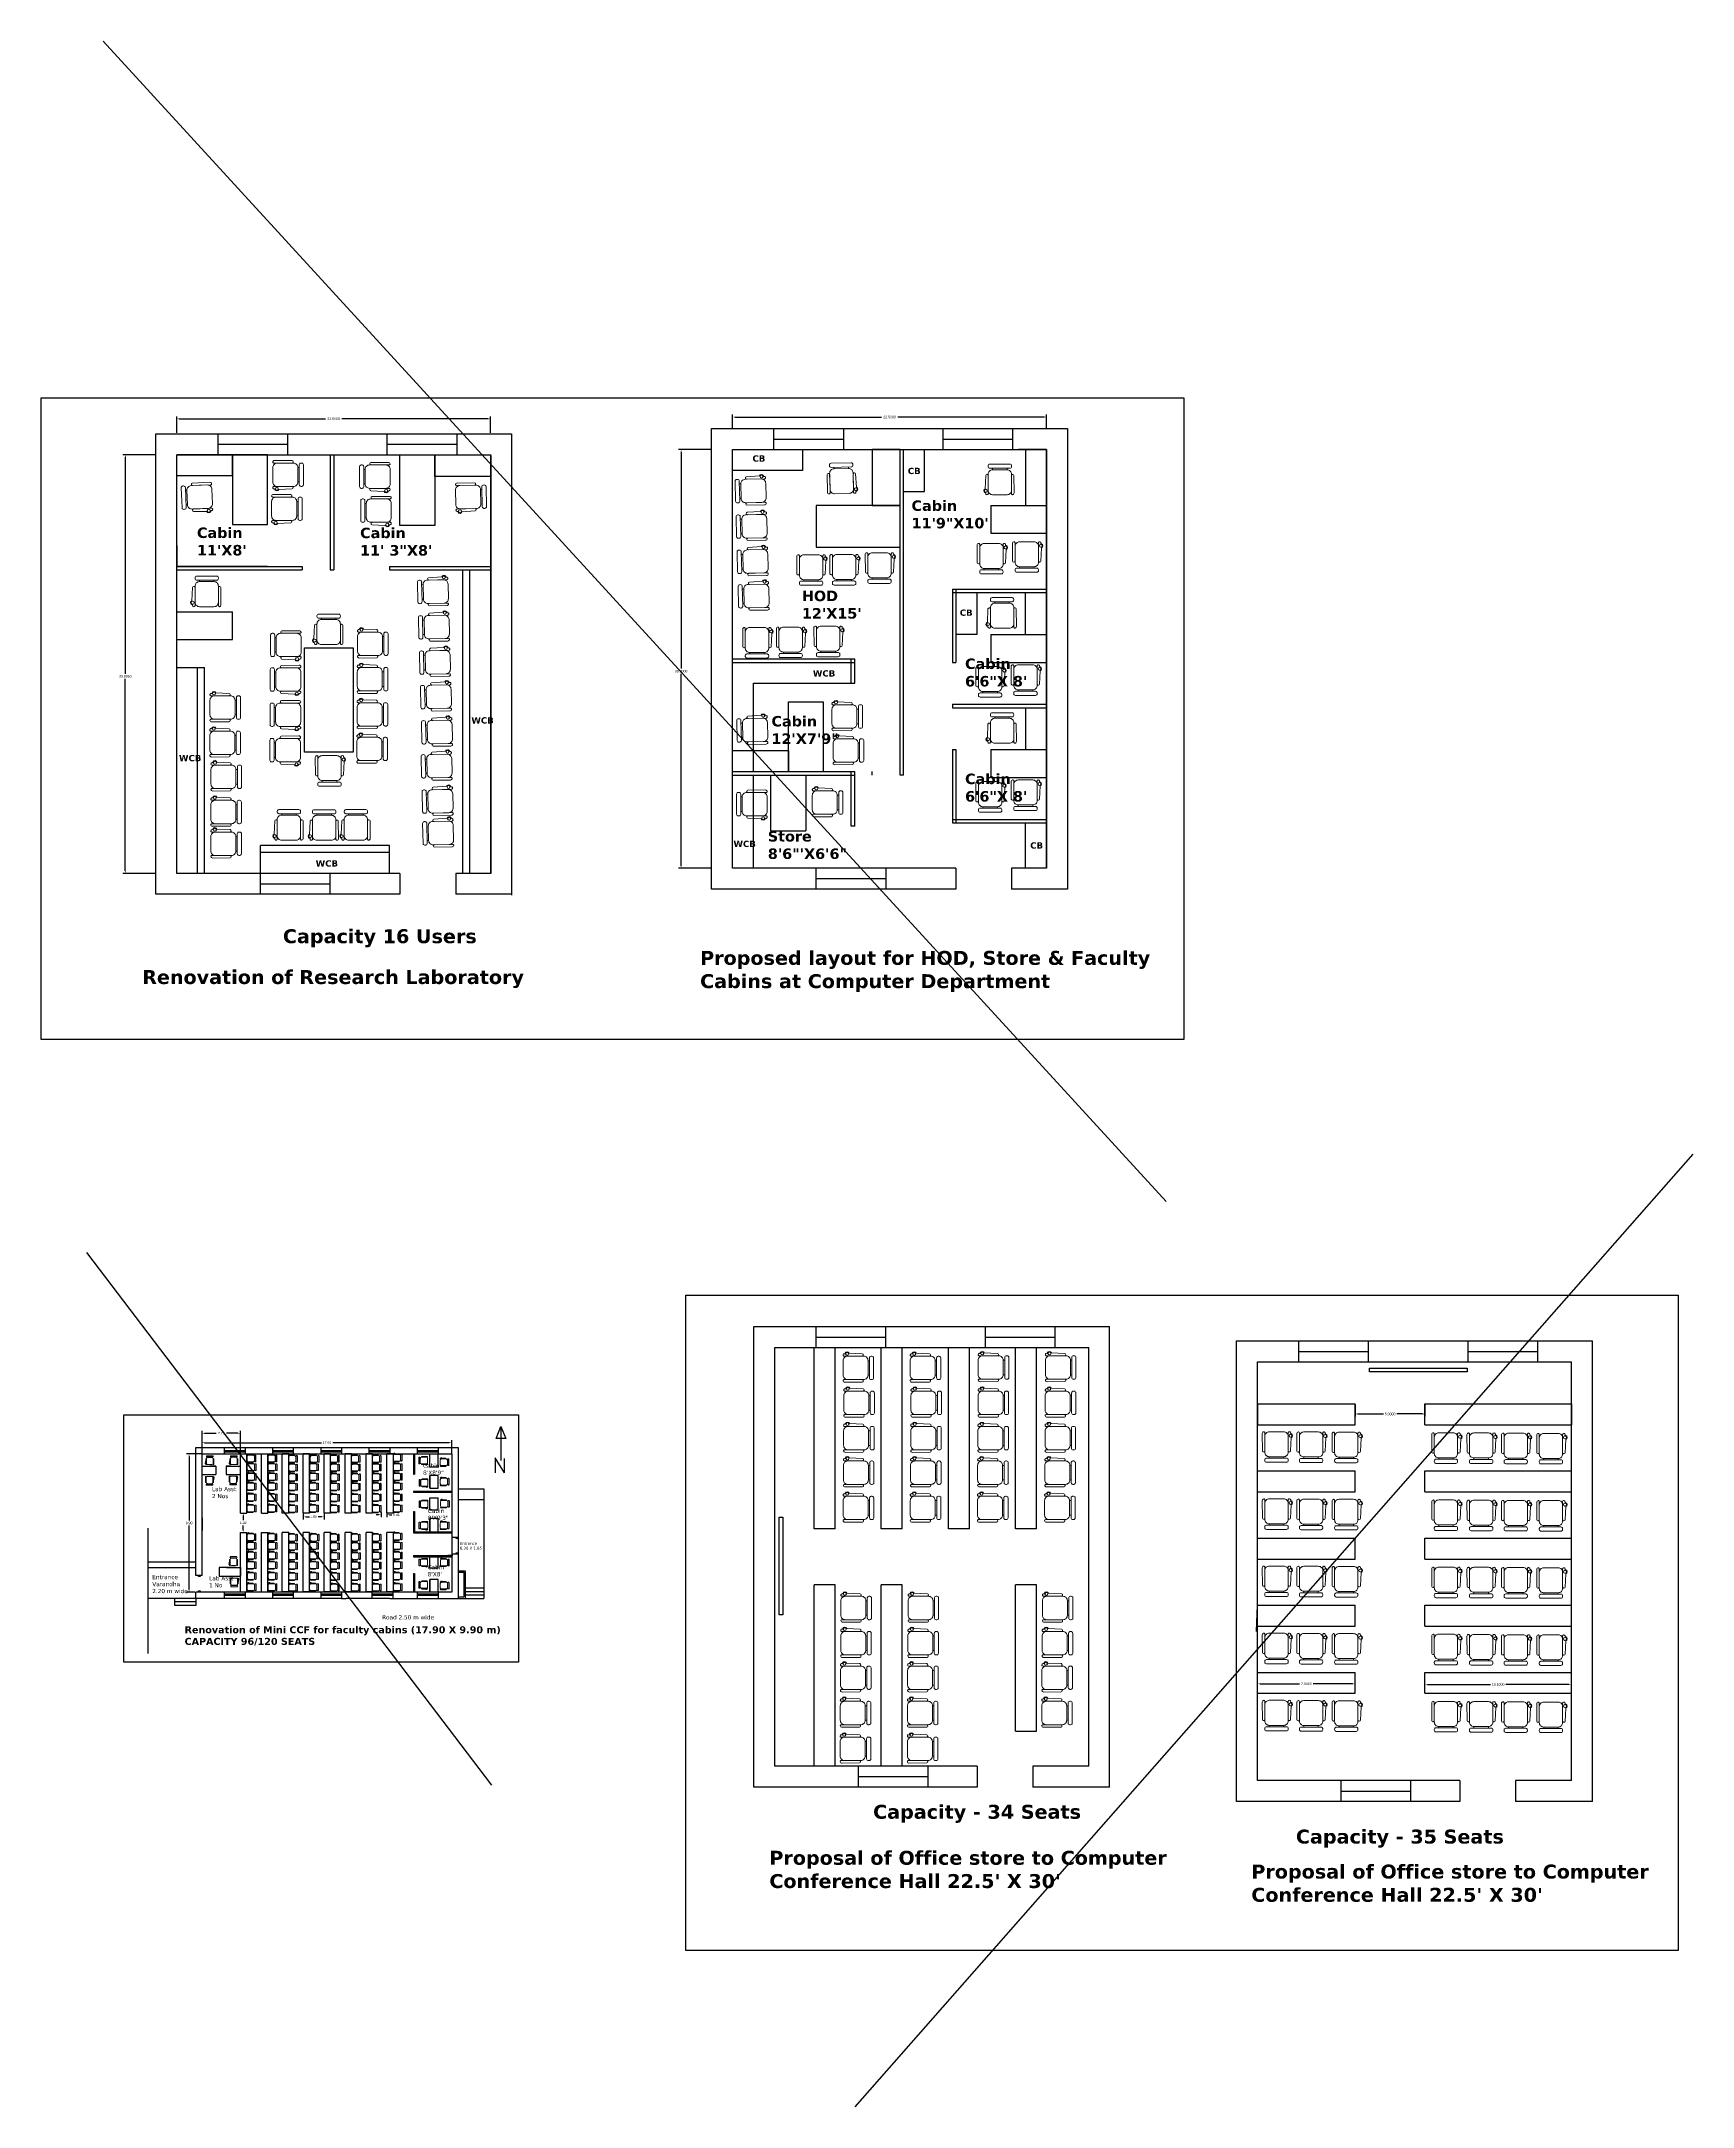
# Model space of a CAD drawing. Header units: inches. Extents: x 23 to 629, y -355 to 51.
# Drawn here: x 129.8 to 248.1, y -97.2 to 50.8 of the extents above; entities that cross this region are included whole.
import ezdxf

# ---------------------------------------------------------------- set-up
doc = ezdxf.new("R2010")
doc.units = ezdxf.units.IN
doc.header["$MEASUREMENT"] = 0
doc.layers.add('FUR', color=252, linetype='Continuous', lineweight=9)
doc.layers.add('FURN', color=252, linetype='Continuous', lineweight=9)
doc.dimstyles.get("Standard").update_dxf_attribs({"dimtxt": 0.18, "dimasz": 0.18, "dimexe": 0.18, "dimexo": 0.0625, "dimgap": 0.09, "dimtad": 0, "dimtih": 1, "dimtoh": 1, "dimdec": 4, "dimzin": 0, "dimdsep": 46, "dimtxsty": 'Standard', "dimcen": 0.09, "dimadec": 0, "dimazin": 0, "dimtfac": 1, "dimtdec": 4, "dimtofl": 0, "dimtmove": 0, "dimatfit": 3, "dimfxl": 1, "dimtolj": 1, "dimtzin": 0, "dimarcsym": 0})

msp = doc.modelspace()

# ---------------------------------------------------------------- texts
at = {"attachment_point": 1}
for s, insert, char_height, width in [('{\\fVerdana|b1|i0|c0|p34;CB}', (180.72215, 21.09598), 0.45, 3.5505713), ('{\\fVerdana|b1|i0|c0|p34;CB}', (191.85479, 20.20448), 0.45, 3.5505713), ('{\\fVerdana|b1|i0|c0|p34;Cabin\\P11\'9"X10\'}', (192.12394, 17.86511), 0.75, 5.9176188), ("{\\fVerdana|b1|i0|c0|p34;Cabin\\P11'X8'}", (140.9134, 15.92427), 0.75, 5.9176188), ('{\\fVerdana|b1|i0|c0|p34;Cabin\\P11\' 3"X8\'}', (152.60546, 15.91078), 0.75, 7.7102492), ("{\\fVerdana|b1|i0|c0|p34;HOD\\P12'X15'}", (184.2671, 11.39834), 0.75, 5.9176188), ('{\\fVerdana|b1|i0|c0|p34;CB}', (195.58023, 10.04648), 0.45, 3.5505713), ('{\\fVerdana|b1|i0|c0|p34;Cabin\\P6\'6"X 8\'}', (195.96105, 6.53669), 0.75, 5.9176188), ('{\\fVerdana|b1|i0|c0|p34;WCB}', (185.05531, 5.69494), 0.45, 3.5505713), ('{\\fVerdana|b1|i0|c0|p34;WCB}', (160.58025, 2.32785), 0.45, 3.5505713), ('{\\fVerdana|b1|i0|c0|p34;Cabin\\P12\'X7\'9"}', (182.08536, 2.41718), 0.75, 5.9176188), ('{\\fVerdana|b1|i0|c0|p34;WCB}', (139.62583, -0.37377), 0.45, 3.5505713), ('{\\fVerdana|b1|i0|c0|p34;Cabin\\P6\'6"X 8\'}', (195.96105, -1.71331), 0.75, 5.9176188), ('{\\fVerdana|b1|i0|c0|p34;Store\\P8\'6"\'X6\'6"}', (181.82583, -5.8267), 0.75, 5.9176188), ('{\\fVerdana|b1|i0|c0|p34;WCB}', (179.36386, -6.52135), 0.45, 3.5505713), ('{\\fVerdana|b1|i0|c0|p34;CB}', (200.62911, -6.63332), 0.45, 3.5505713), ('{\\fVerdana|b1|i0|c0|p34;WCB}', (149.42128, -7.92362), 0.45, 3.5505713), ('{\\fVerdana|b1|i0|c0|p34;Capacity 16 Users}', (147.07495, -12.86303), 1, 31.0052658), ('{\\fVerdana|b1|i0|c0|p34;Proposed layout for HOD, Store & Faculty Cabins at Computer Department}', (176.97265, -14.41518), 1, 32.2467394), ('{\\fVerdana|b1|i0|c0|p34;Renovation of Research Laboratory}', (136.98791, -15.78886), 1, 31.0052658), ('{\\fVerdana|b0|i0|c0|p34;Cabin\\P8\'X8\'9"}', (157.11827, -51.1524), 0.3, 2.9300853), ('{\\fVerdana|b0|i0|c0|p34;Lab Asst\\P2 Nos}', (141.98925, -52.83115), 0.3, 2.9300853), ('{\\fVerdana|b0|i0|c0|p34;Cabin\\P8\'X9\'3"}', (157.46081, -54.38958), 0.3, 2.9300853), ('{\\fVerdana|b0|i0|c0|p34;Entrance\\P6.30 X 1.85}', (159.75327, -56.78029), 0.2, 2.6756777), ('{\\fVerdana|b0|i0|c0|p34;Entrance Varandha\\P2.20 m wide}', (137.71083, -59.13863), 0.3, 2.9300853), ("{\\fVerdana|b0|i0|c0|p34;Cabin\\P8'X8'}", (157.4436, -58.4296), 0.3, 2.9300853), ('{\\fVerdana|b0|i0|c0|p34;Lab Asst\\P1 No}', (141.78718, -59.22261), 0.3, 2.9300853), ('{\\fVerdana|b0|i0|c0|p34;Road 2.50 m wide}', (154.1787, -62.01875), 0.3, 5.1441554), ('{\\fVerdana|b1|i0|c0|p34;Renovation of Mini CCF for faculty cabins (17.90 X 9.90 m)\\PCAPACITY 96/120 SEATS}', (140.02834, -62.81045), 0.5, 27.74073), ('{\\fVerdana|b1|i0|c0|p34;Capacity - 34 Seats}', (189.3719, -75.60592), 1, 20.0104396), ('{\\fVerdana|b1|i0|c0|p34;Capacity - 35 Seats}', (219.67394, -77.38235), 1, 20.0104396), ("{\\fVerdana|b1|i0|c0|p34;Proposal of Office store to Computer Conference Hall 22.5' X 30'}", (181.93565, -78.90213), 1, 31.0052658), ("{\\fVerdana|b1|i0|c0|p34;Proposal of Office store to Computer Conference Hall 22.5' X 30'}", (216.47718, -79.88828), 1, 31.0052658)]:
    msp.add_mtext(s, dxfattribs=dict(at, insert=insert, char_height=char_height, width=width))

# ---------------------------------------------------------------- blocks, each defined once
blk = doc.blocks.new('*D34')
at = {"color": 0, "lineweight": -2}
for p, q in [((137.9, 21.14), (135.6, 21.14)), ((135.78, 20.96), (135.78, 5.44)), ((135.78, -8.68), (135.78, 5.08)), ((137.9, -8.86), (135.6, -8.86))]:
    blk.add_line(p, q, dxfattribs=at)
at = {"color": 0}
for points in [[(135.75, 20.96), (135.81, 20.96), (135.78, 21.14)], [(135.75, -8.68), (135.81, -8.68), (135.78, -8.86)]]:
    blk.add_solid(points, dxfattribs=at)
at = {"layer": 'Defpoints', "color": 0}
for p in [(135.78, 21.14), (137.96, 21.14), (137.96, -8.86)]:
    blk.add_point(p, dxfattribs=at)
at = {"color": 0, "insert": (135.78, 5.26), "char_height": 0.18, "attachment_point": 5}
blk.add_mtext('\\A1;30.0000', dxfattribs=at)
blk = doc.blocks.new('CINE CHAIR')
at = {"layer": 'FUR', "color": 48, "lineweight": 0}
for p, q in [((448043.776, 57308.306), (448043.8, 57308.306)), ((448043.776, 57308.058), (448043.8, 57308.058))]:
    blk.add_line(p, q, dxfattribs=at)
blk.add_lwpolyline([(448043.45, 57308.434), (448043.678, 57308.423, -0.388092), (448043.695, 57308.404), (448043.695, 57308.401, -0.414214), (448043.676, 57308.382), (448043.367, 57308.382, -0.414214), (448043.348, 57308.401), (448043.348, 57308.404, -0.491313), (448043.377, 57308.423), (448043.384, 57308.436)], format="xyb", dxfattribs=at)
for points in [[(448043.424, 57308.382), (448043.7, 57308.382, -0.414214), (448043.776, 57308.306), (448043.776, 57308.058, -0.414214), (448043.7, 57307.982), (448043.424, 57307.982, -0.414214), (448043.348, 57308.058), (448043.348, 57308.306, -0.414214)], [(448043.828, 57308.382), (448043.842, 57308.382, -0.414214), (448043.871, 57308.353), (448043.871, 57308.01, -0.414214), (448043.842, 57307.982), (448043.828, 57307.982, -0.414214), (448043.8, 57308.01), (448043.8, 57308.353, -0.414214)], [(448043.379, 57307.938), (448043.678, 57307.94, 0.393133), (448043.695, 57307.959), (448043.695, 57307.963, 0.414214), (448043.676, 57307.982), (448043.367, 57307.982, 0.414214), (448043.348, 57307.963), (448043.348, 57307.966, 0.435766)]]:
    blk.add_lwpolyline(points, format="xyb", close=True, dxfattribs=at)
blk.add_circle((448043.417, 57308.422), 0.0249, dxfattribs=at)
blk.add_arc((448043.417, 57308.422), 0.0356, 19.6628, 156.9494, dxfattribs=at)
blk = doc.blocks.new('*D43')
at = {"color": 0, "lineweight": -2}
for p, q in [((177.74, 21.51), (175.43, 21.51)), ((175.61, 21.33), (175.61, 5.81)), ((175.61, -8.31), (175.61, 5.45)), ((177.74, -8.49), (175.43, -8.49))]:
    blk.add_line(p, q, dxfattribs=at)
at = {"color": 0}
for points in [[(175.58, 21.33), (175.64, 21.33), (175.61, 21.51)], [(175.58, -8.31), (175.64, -8.31), (175.61, -8.49)]]:
    blk.add_solid(points, dxfattribs=at)
at = {"layer": 'Defpoints', "color": 0}
for p in [(175.61, 21.51), (177.8, 21.51), (177.8, -8.49)]:
    blk.add_point(p, dxfattribs=at)
at = {"color": 0, "insert": (175.61, 5.63), "char_height": 0.18, "attachment_point": 5}
blk.add_mtext('\\A1;30.0000', dxfattribs=at)
blk = doc.blocks.new('*D46')
at = {"color": 0, "lineweight": -2}
for p, q in [((141.22, -50.46), (140.17, -50.46)), ((140.35, -50.64), (140.35, -55.23)), ((140.35, -60.18), (140.35, -55.59)), ((140.77, -60.36), (140.17, -60.36))]:
    blk.add_line(p, q, dxfattribs=at)
at = {"color": 0}
for points in [[(140.32, -50.64), (140.38, -50.64), (140.35, -50.46)], [(140.32, -60.18), (140.38, -60.18), (140.35, -60.36)]]:
    blk.add_solid(points, dxfattribs=at)
at = {"layer": 'Defpoints', "color": 0}
for p in [(141.28, -50.46), (140.35, -60.36), (140.83, -60.36)]:
    blk.add_point(p, dxfattribs=at)
at = {"color": 0, "insert": (140.35, -55.41), "char_height": 0.18, "attachment_point": 5}
blk.add_mtext('\\A1;9.90', dxfattribs=at)
blk = doc.blocks.new('*D47')
at = {"color": 0, "lineweight": -2}
for p, q in [((141.28, -50.46), (141.28, -49.48)), ((141.46, -49.66), (149.83, -49.66)), ((159, -49.66), (150.64, -49.66)), ((159.18, -50.46), (159.18, -49.48))]:
    blk.add_line(p, q, dxfattribs=at)
at = {"color": 0}
for points in [[(141.46, -49.63), (141.46, -49.69), (141.28, -49.66)], [(159, -49.63), (159, -49.69), (159.18, -49.66)]]:
    blk.add_solid(points, dxfattribs=at)
at = {"layer": 'Defpoints', "color": 0}
for p in [(159.18, -49.66), (141.28, -50.52), (159.18, -50.52)]:
    blk.add_point(p, dxfattribs=at)
at = {"color": 0, "insert": (150.23, -49.66), "char_height": 0.18, "attachment_point": 5}
blk.add_mtext('\\A1;17.90', dxfattribs=at)
blk = doc.blocks.new('*D48')
at = {"color": 0, "lineweight": -2}
for p, q in [((144.09, -54.7), (144.41, -54.7)), ((144.09, -56.1), (144.41, -56.1)), ((144.23, -54.88), (144.23, -55.22)), ((144.23, -55.92), (144.23, -55.58))]:
    blk.add_line(p, q, dxfattribs=at)
at = {"color": 0}
for points in [[(144.2, -54.88), (144.26, -54.88), (144.23, -54.7)], [(144.2, -55.92), (144.26, -55.92), (144.23, -56.1)]]:
    blk.add_solid(points, dxfattribs=at)
at = {"layer": 'Defpoints', "color": 0}
for p in [(144.03, -54.7), (144.23, -54.7), (144.03, -56.1)]:
    blk.add_point(p, dxfattribs=at)
at = {"color": 0, "insert": (144.23, -55.4), "char_height": 0.18, "attachment_point": 5}
blk.add_mtext('\\A1;1.42', dxfattribs=at)
blk = doc.blocks.new('*D49')
at = {"color": 0, "lineweight": -2}
for p, q in [((148.53, -54.76), (148.53, -55.15)), ((148.71, -54.97), (148.97, -54.97)), ((149.85, -54.97), (149.6, -54.97)), ((150.03, -54.76), (150.03, -55.15))]:
    blk.add_line(p, q, dxfattribs=at)
at = {"color": 0}
for points in [[(148.71, -54.94), (148.71, -55), (148.53, -54.97)], [(149.85, -54.94), (149.85, -55), (150.03, -54.97)]]:
    blk.add_solid(points, dxfattribs=at)
at = {"layer": 'Defpoints', "color": 0}
for p in [(148.53, -54.7), (150.03, -54.7), (150.03, -54.97)]:
    blk.add_point(p, dxfattribs=at)
at = {"color": 0, "insert": (149.28, -54.97), "char_height": 0.18, "attachment_point": 5}
blk.add_mtext('\\A1;1.50', dxfattribs=at)
blk = doc.blocks.new('*D50')
at = {"color": 0, "lineweight": -2}
for p, q in [((154.12, -54.65), (154.12, -55)), ((153.94, -54.82), (153.76, -54.82)), ((154.53, -54.76), (154.53, -55)), ((154.71, -54.82), (154.89, -54.82))]:
    blk.add_line(p, q, dxfattribs=at)
at = {"color": 0}
for points in [[(153.94, -54.79), (153.94, -54.85), (154.12, -54.82)], [(154.71, -54.79), (154.71, -54.85), (154.53, -54.82)]]:
    blk.add_solid(points, dxfattribs=at)
at = {"layer": 'Defpoints', "color": 0}
for p in [(154.12, -54.59), (154.53, -54.7), (154.53, -54.82)]:
    blk.add_point(p, dxfattribs=at)
at = {"color": 0, "insert": (155.21, -54.82), "char_height": 0.18, "attachment_point": 5}
blk.add_mtext('\\A1;0.41', dxfattribs=at)
blk = doc.blocks.new('*D51')
at = {"color": 0, "lineweight": -2}
for p, q in [((141.28, -50.4), (141.28, -48.8)), ((144.03, -50.4), (144.03, -48.8)), ((141.46, -48.98), (142.3, -48.98)), ((143.85, -48.98), (143.02, -48.98))]:
    blk.add_line(p, q, dxfattribs=at)
at = {"color": 0}
for points in [[(141.46, -48.95), (141.46, -49.01), (141.28, -48.98)], [(143.85, -48.95), (143.85, -49.01), (144.03, -48.98)]]:
    blk.add_solid(points, dxfattribs=at)
at = {"layer": 'Defpoints', "color": 0}
for p in [(144.03, -48.98), (141.28, -50.46), (144.03, -50.46)]:
    blk.add_point(p, dxfattribs=at)
at = {"color": 0, "insert": (142.66, -48.98), "char_height": 0.18, "attachment_point": 5}
blk.add_mtext('\\A1;2.75', dxfattribs=at)
blk = doc.blocks.new('*D58')
at = {"color": 0, "lineweight": -2}
for p, q in [((139.46, 22.7), (139.46, 23.89)), ((139.64, 23.71), (150.13, 23.71)), ((161.78, 23.71), (151.3, 23.71)), ((161.96, 22.7), (161.96, 23.89))]:
    blk.add_line(p, q, dxfattribs=at)
at = {"color": 0}
for points in [[(139.64, 23.74), (139.64, 23.68), (139.46, 23.71)], [(161.78, 23.74), (161.78, 23.68), (161.96, 23.71)]]:
    blk.add_solid(points, dxfattribs=at)
at = {"layer": 'Defpoints', "color": 0}
for p in [(161.96, 23.71), (139.46, 22.64), (161.96, 22.64)]:
    blk.add_point(p, dxfattribs=at)
at = {"color": 0, "insert": (150.71, 23.71), "char_height": 0.18, "attachment_point": 5}
blk.add_mtext('\\A1;22.5000', dxfattribs=at)
blk = doc.blocks.new('*D59')
at = {"color": 0, "lineweight": -2}
for p, q in [((179.3, 23.07), (179.3, 24.02)), ((179.48, 23.84), (189.97, 23.84)), ((201.62, 23.84), (191.14, 23.84)), ((201.8, 23.07), (201.8, 24.02))]:
    blk.add_line(p, q, dxfattribs=at)
at = {"color": 0}
for points in [[(179.48, 23.87), (179.48, 23.81), (179.3, 23.84)], [(201.62, 23.87), (201.62, 23.81), (201.8, 23.84)]]:
    blk.add_solid(points, dxfattribs=at)
at = {"layer": 'Defpoints', "color": 0}
for p in [(201.8, 23.84), (179.3, 23.01), (201.8, 23.01)]:
    blk.add_point(p, dxfattribs=at)
at = {"color": 0, "insert": (190.55, 23.84), "char_height": 0.18, "attachment_point": 5}
blk.add_mtext('\\A1;22.5000', dxfattribs=at)
blk = doc.blocks.new('*D64')
at = {"color": 0, "lineweight": -2}
for p, q in [((223.92, -46.93), (223.92, -47.78)), ((228.92, -46.93), (228.92, -47.78)), ((224.1, -47.6), (225.94, -47.6)), ((228.74, -47.6), (226.9, -47.6))]:
    blk.add_line(p, q, dxfattribs=at)
at = {"color": 0}
for points in [[(224.1, -47.57), (224.1, -47.63), (223.92, -47.6)], [(228.74, -47.57), (228.74, -47.63), (228.92, -47.6)]]:
    blk.add_solid(points, dxfattribs=at)
at = {"layer": 'Defpoints', "color": 0}
for p in [(223.92, -46.87), (228.92, -46.87), (228.92, -47.6)]:
    blk.add_point(p, dxfattribs=at)
at = {"color": 0, "insert": (226.42, -47.6), "char_height": 0.18, "attachment_point": 5}
blk.add_mtext('\\A1;5.0000', dxfattribs=at)
blk = doc.blocks.new('*D65')
at = {"color": 0, "lineweight": -2}
for p, q in [((228.92, -67.55), (228.92, -66.8)), ((229.1, -66.98), (233.63, -66.98)), ((239.24, -66.98), (234.71, -66.98)), ((239.42, -67.55), (239.42, -66.8))]:
    blk.add_line(p, q, dxfattribs=at)
at = {"color": 0}
for points in [[(229.1, -66.95), (229.1, -67.01), (228.92, -66.98)], [(239.24, -66.95), (239.24, -67.01), (239.42, -66.98)]]:
    blk.add_solid(points, dxfattribs=at)
at = {"layer": 'Defpoints', "color": 0}
for p in [(228.92, -66.98), (228.92, -67.62), (239.42, -67.62)]:
    blk.add_point(p, dxfattribs=at)
at = {"color": 0, "insert": (234.17, -66.98), "char_height": 0.18, "attachment_point": 5}
blk.add_mtext('\\A1;10.5000', dxfattribs=at)
blk = doc.blocks.new('*D66')
at = {"color": 0, "lineweight": -2}
for p, q in [((216.92, -67.55), (216.92, -66.76)), ((217.1, -66.94), (219.94, -66.94)), ((223.74, -66.94), (220.9, -66.94)), ((223.92, -67.55), (223.92, -66.76))]:
    blk.add_line(p, q, dxfattribs=at)
at = {"color": 0}
for points in [[(217.1, -66.91), (217.1, -66.97), (216.92, -66.94)], [(223.74, -66.91), (223.74, -66.97), (223.92, -66.94)]]:
    blk.add_solid(points, dxfattribs=at)
at = {"layer": 'Defpoints', "color": 0}
for p in [(216.92, -66.94), (216.92, -67.62), (223.92, -67.62)]:
    blk.add_point(p, dxfattribs=at)
at = {"color": 0, "insert": (220.42, -66.94), "char_height": 0.18, "attachment_point": 5}
blk.add_mtext('\\A1;7.0000', dxfattribs=at)

# ---------------------------------------------------------------- dimensions: what is measured, and where the dimension line sits
for base, p1, p2, picture, middle in [((161.96329, 23.71467), (139.46329, 22.6417), (161.96329, 22.6417), '*D58', (150.71329, 23.71467)), ((228.91924, -47.59687), (223.91924, -46.86705), (228.91924, -46.86705), '*D64', (226.41924, -47.59687)), ((216.91924, -66.93687), (223.91924, -67.61675), (216.91924, -67.61675), '*D66', (220.41924, -66.93687)), ((228.91924, -66.97698), (239.41924, -67.61675), (228.91924, -67.61675), '*D65', (234.16924, -66.97698))]:
    dim = msp.add_linear_dim(base=base, p1=p1, p2=p2, dimstyle='Standard')
    dim.commit()
    dim.dimension.update_dxf_attribs({"geometry": picture, "text_midpoint": middle})
dim = msp.add_linear_dim(base=(201.80002, 23.8388), p1=(179.30002, 23.01184), p2=(201.80002, 23.01184), dimstyle='Standard')
dim.commit()
dim.dimension.update_dxf_attribs({"geometry": '*D59', "text_midpoint": (190.55002, 23.8388), "dimtype": 160})
for base, p1, p2, picture, middle in [((135.77632, 21.1417), (137.96329, -8.8583), (137.96329, 21.1417), '*D34', (135.77632, 5.2579)), ((175.61305, 21.51184), (177.80002, -8.48816), (177.80002, 21.51184), '*D43', (175.61305, 5.62803))]:
    dim = msp.add_linear_dim(base=base, p1=p1, p2=p2, angle=90, dimstyle='Standard')
    dim.commit()
    dim.dimension.update_dxf_attribs({"geometry": picture, "text_midpoint": middle, "dimtype": 160})
dim = msp.add_linear_dim(base=(144.0302, -48.97516), p1=(141.2802, -50.46248), p2=(144.0302, -50.46248), dimstyle='Standard', override={"dimdec": 2})
dim.commit()
dim.dimension.update_dxf_attribs({"geometry": '*D51', "text_midpoint": (142.6552, -48.97516), "dimtype": 160})
for base, p1, p2, picture, middle in [((159.1802, -49.65602), (141.2802, -50.52498), (159.1802, -50.52498), '*D47', (150.2302, -49.65602)), ((150.0302, -54.9723), (148.5302, -54.70248), (150.0302, -54.70248), '*D49', (149.2802, -54.9723))]:
    dim = msp.add_linear_dim(base=base, p1=p1, p2=p2, dimstyle='Standard', override={"dimdec": 2})
    dim.commit()
    dim.dimension.update_dxf_attribs({"geometry": picture, "text_midpoint": middle})
dim = msp.add_linear_dim(base=(140.35039, -60.36248), p1=(141.2802, -50.46248), p2=(140.8302, -60.36248), angle=90, dimstyle='Standard', override={"dimdec": 2})
dim.commit()
dim.dimension.update_dxf_attribs({"geometry": '*D46', "text_midpoint": (140.35039, -55.41248), "dimtype": 160})
dim = msp.add_linear_dim(base=(144.23458, -54.70248), p1=(144.0302, -56.10248), p2=(144.0302, -54.70248), angle=90, text='1.42', dimstyle='Standard', override={"dimdec": 2})
dim.commit()
dim.dimension.update_dxf_attribs({"geometry": '*D48', "text_midpoint": (144.23458, -55.40248)})
dim = msp.add_linear_dim(base=(154.5302, -54.82103), p1=(154.11638, -54.5923), p2=(154.5302, -54.70248), text='0.41', dimstyle='Standard')
dim.commit()
dim.dimension.update_dxf_attribs({"geometry": '*D50', "text_midpoint": (155.2052, -54.82103), "dimtype": 160})

# ---------------------------------------------------------------- linework, layer by layer
for p, q in [((134.1933, 50.76497), (210.36367, -32.3744)), ((137.96329, 22.6417), (163.46329, 22.6417)), ((137.96329, -10.3583), (137.96329, 22.6417)), ((142.42776, 21.1417), (142.42776, 22.6417)), ((147.42776, 21.1417), (147.42776, 22.6417)), ((154.55639, 21.1417), (154.55639, 22.6417)), ((159.55639, 21.1417), (159.55639, 22.6417)), ((163.46329, 22.6417), (163.46329, -10.4208)), ((177.80002, 23.01184), (203.30002, 23.01184)), ((177.80002, -9.98816), (177.80002, 23.01184)), ((182.26449, 21.51184), (182.26449, 23.01184)), ((182.26449, 22.26184), (187.26449, 22.26184)), ((187.26449, 21.51184), (187.26449, 23.01184)), ((194.39311, 21.51184), (194.39311, 23.01184)), ((194.39311, 22.26184), (199.39311, 22.26184)), ((199.39311, 21.51184), (199.39311, 23.01184)), ((203.30002, 23.01184), (203.30002, -9.98816)), ((139.46329, 21.1417), (161.96329, 21.1417)), ((139.46329, -8.8583), (139.46329, 21.1417)), ((145.96329, 21.1417), (139.46329, 21.1417)), ((139.46329, 19.6417), (139.46329, 21.1417)), ((142.42776, 21.8917), (147.42776, 21.8917)), ((143.46329, 19.6417), (143.46329, 21.1417)), ((143.46329, 21.1417), (143.46329, 16.1417)), ((145.96329, 16.1417), (145.96329, 21.1417)), ((150.46329, 21.1417), (150.46329, 12.8917)), ((150.46329, 21.1417), (150.46329, 12.8917)), ((150.71329, 21.1417), (150.71329, 12.8917)), ((154.55639, 21.8917), (159.55639, 21.8917)), ((155.46329, 16.0792), (155.46329, 21.0792)), ((157.96329, 21.1417), (161.96329, 21.1417)), ((157.96329, 19.5792), (157.96329, 21.0792)), ((157.96329, 21.0792), (157.96329, 16.0792)), ((161.96329, -8.8583), (161.96329, 21.1417)), ((161.96329, 21.0792), (161.96329, -8.8583)), ((161.96329, 21.0792), (161.96329, -8.8583)), ((161.96329, 19.5792), (161.96329, 21.0792)), ((177.80002, -8.48816), (177.80002, 21.51184)), ((179.30002, 21.51184), (201.80002, 21.51184)), ((179.30002, -8.48816), (179.30002, 21.51184)), ((179.30002, 21.51184), (184.30002, 21.51184)), ((184.30002, 21.51184), (184.30002, 20.01184)), ((191.30002, 21.51184), (189.30002, 21.51184)), ((189.30002, 21.51184), (189.30002, 17.51184)), ((191.30002, 21.51184), (189.80002, 21.51184)), ((191.30002, -1.81316), (191.30002, 21.51184)), ((191.30002, -1.81316), (191.30002, 21.51184)), ((191.55002, -1.81316), (191.55002, 21.51184)), ((193.05002, 18.51184), (193.05002, 21.51184)), ((201.80002, 21.51184), (199.80002, 21.51184)), ((200.30002, 21.51184), (200.30002, 17.51184)), ((201.80002, 21.51184), (201.80002, -8.48816)), ((201.80002, 21.51184), (201.80002, -8.48816)), ((201.80002, -8.48816), (201.80002, 21.51184)), ((139.46329, 19.6417), (143.46329, 19.6417)), ((161.96329, 19.5792), (157.96329, 19.5792)), ((184.30002, 20.01184), (179.30002, 20.01184)), ((191.55002, 18.51184), (193.05002, 18.51184)), ((191.30002, 17.51184), (185.30002, 17.51184)), ((185.30002, 17.51184), (185.30002, 14.51184)), ((189.30002, 17.51184), (191.30002, 17.51184)), ((197.80002, 17.51184), (201.80002, 17.51184)), ((197.80002, 17.51184), (197.80002, 15.51184)), ((199.80002, 17.51184), (201.80002, 17.51184)), ((201.80002, 15.51184), (201.80002, 17.51184)), ((143.46329, 16.1417), (145.96329, 16.1417)), ((143.46329, 16.1417), (145.96329, 16.1417)), ((157.96329, 16.0792), (155.46329, 16.0792)), ((197.80002, 15.51184), (201.80002, 15.51184)), ((139.46329, 14.6417), (139.46329, 13.1417)), ((185.30002, 14.51184), (191.30002, 14.51184)), ((139.46329, 13.1417), (148.46329, 13.1417)), ((145.96329, 13.1417), (139.46329, 13.1417)), ((139.46329, 12.8917), (148.46329, 12.8917)), ((148.46329, 13.1417), (148.46329, 12.8917)), ((150.46329, 12.8917), (150.71329, 12.8917)), ((154.71329, 13.1417), (161.96329, 13.1417)), ((154.71329, 13.1417), (154.71329, 12.8917)), ((154.71329, 12.8917), (161.96329, 12.8917)), ((159.96329, -8.8583), (159.96329, 12.8917)), ((160.46329, -8.8583), (160.46329, 12.8917)), ((195.05002, 11.51184), (201.80002, 11.51184)), ((195.05002, 11.51184), (195.05002, 6.26184)), ((195.05002, 11.26184), (201.80002, 11.26184)), ((195.30002, 11.51184), (195.30002, 6.26184)), ((195.30002, 11.26184), (196.80002, 11.26184)), ((196.80002, 11.26184), (196.80002, 8.26184)), ((199.80002, 11.26184), (201.80002, 11.26184)), ((200.30002, 8.26184), (200.30002, 11.26184)), ((201.80002, 5.26184), (201.80002, 11.26184)), ((139.46329, 9.8917), (143.46329, 9.8917)), ((143.46329, 7.8917), (143.46329, 9.8917)), ((139.46329, 7.8917), (143.46329, 7.8917)), ((196.80002, 8.26184), (195.30002, 8.26184)), ((197.80002, 8.26184), (201.80002, 8.26184)), ((197.80002, 8.26184), (197.80002, 6.26184)), ((199.80002, 8.26184), (201.80002, 8.26184)), ((148.62057, -0.18615), (148.62057, 7.31385)), ((148.62057, 7.31385), (152.12057, 7.31385)), ((152.12057, 7.31385), (152.12057, -0.18615)), ((179.30002, 6.51184), (188.05002, 6.51184)), ((179.30002, 6.26184), (188.05002, 6.26184)), ((187.80002, 4.76184), (187.80002, 6.51184)), ((188.05002, 4.76184), (188.05002, 6.51184)), ((188.05002, 4.76184), (188.05002, 6.51184)), ((195.05002, 6.26184), (195.30002, 6.26184)), ((197.80002, 6.26184), (201.80002, 6.26184)), ((139.46329, 5.8917), (141.46329, 5.8917)), ((140.96329, -8.8583), (140.96329, 5.8917)), ((141.46329, -8.8583), (141.46329, 5.8917)), ((141.46329, -8.8583), (141.46329, 5.8917)), ((180.80002, 4.76184), (188.05002, 4.76184)), ((180.80002, -1.56316), (180.80002, 4.76184)), ((183.30002, -1.56316), (183.30002, 3.43684)), ((183.30002, 3.43684), (185.80002, 3.43684)), ((185.80002, 3.43684), (185.80002, -1.56316)), ((195.05002, 3.26184), (201.80002, 3.26184)), ((195.05002, 3.26184), (195.05002, 3.01184)), ((195.05002, 3.01184), (201.80002, 3.01184)), ((199.80002, 3.01184), (201.80002, 3.01184)), ((200.30002, 3.01184), (200.30002, 0.01184)), ((201.80002, -1.98816), (201.80002, 3.01184)), ((195.05002, 0.01184), (195.30002, 0.01184)), ((195.05002, 0.01184), (195.05002, -5.23816)), ((195.30002, 0.01184), (195.30002, -5.23816)), ((197.80002, 0.01184), (201.80002, 0.01184)), ((197.80002, 0.01184), (197.80002, -1.98816)), ((199.80002, 0.01184), (201.80002, 0.01184)), ((152.12057, -0.18615), (148.62057, -0.18615)), ((179.30002, -1.56316), (179.30002, -0.06316)), ((179.30002, -0.06316), (183.30002, -0.06316)), ((183.30002, -0.06316), (183.30002, -1.56316)), ((179.30002, -1.56316), (188.05002, -1.56316)), ((179.30002, -1.81316), (188.05002, -1.81316)), ((180.80002, -8.48816), (180.80002, -1.81316)), ((182.04795, -5.81316), (182.04795, -1.81316)), ((182.04795, -1.81316), (184.54795, -1.81316)), ((184.54795, -1.81316), (184.54795, -5.81316)), ((187.80002, -5.48816), (187.80002, -1.56316)), ((188.05002, -5.48816), (188.05002, -1.56316)), ((188.05002, -5.48816), (188.05002, -1.56316)), ((189.30002, -1.81316), (189.30002, -1.56316)), ((191.55002, -1.81316), (191.30002, -1.81316)), ((197.80002, -1.98816), (201.80002, -1.98816)), ((182.04795, -5.81316), (184.54795, -5.81316)), ((188.05002, -5.48816), (187.80002, -5.48816)), ((195.05002, -4.98816), (201.80002, -4.98816)), ((195.05002, -5.23816), (201.80002, -5.23816)), ((200.30002, -8.48816), (200.30002, -5.23816)), ((154.7165, -6.8583), (145.46329, -6.8583)), ((145.46329, -8.8583), (145.46329, -6.8583)), ((154.7165, -7.3583), (145.46329, -7.3583)), ((154.7165, -8.8583), (154.7165, -6.8583)), ((155.46329, -8.8583), (139.46329, -8.8583)), ((145.46329, -10.3583), (145.46329, -8.8583)), ((150.46329, -10.3583), (150.46329, -8.8583)), ((155.46329, -8.8583), (155.46329, -10.3583)), ((161.96329, -8.8583), (159.46329, -8.8583)), ((159.46329, -8.8583), (159.46329, -10.3583)), ((195.30002, -8.48816), (179.30002, -8.48816)), ((185.30002, -9.98816), (185.30002, -8.48816)), ((190.30002, -9.98816), (190.30002, -8.48816)), ((195.30002, -8.48816), (195.30002, -9.98816)), ((201.80002, -8.48816), (199.30002, -8.48816)), ((199.30002, -8.48816), (199.30002, -9.98816)), ((155.46329, -10.3583), (137.96329, -10.3583)), ((145.46329, -9.6083), (150.46329, -9.6083)), ((163.46329, -10.3583), (159.46329, -10.3583)), ((195.30002, -9.98816), (177.80002, -9.98816)), ((185.30002, -9.23816), (190.30002, -9.23816)), ((203.30002, -9.98816), (199.30002, -9.98816)), ((248.1092, -28.97581), (188.05314, -97.23821)), ((133.00273, -36.02943), (162.01222, -74.18687)), ((180.82352, -41.33389), (206.32352, -41.33389)), ((180.82352, -74.33389), (180.82352, -41.33389)), ((185.28799, -42.83389), (185.28799, -41.33389)), ((190.28799, -42.83389), (190.28799, -41.33389)), ((197.41661, -42.83389), (197.41661, -41.33389)), ((202.41661, -42.83389), (202.41661, -41.33389)), ((206.32352, -74.33389), (206.32352, -41.33389)), ((182.32352, -42.83389), (204.82352, -42.83389)), ((182.32352, -72.83389), (182.32352, -42.83389)), ((185.14566, -55.83689), (185.14566, -42.83389)), ((185.14566, -55.83689), (185.14566, -42.83389)), ((185.14566, -55.83689), (185.14566, -42.83389)), ((185.28799, -42.08389), (190.28799, -42.08389)), ((186.64566, -55.83689), (186.64566, -42.83389)), ((189.95809, -55.83689), (189.95809, -42.83389)), ((191.45809, -55.83689), (191.45809, -42.83389)), ((194.77051, -55.83689), (194.77051, -42.83389)), ((196.27051, -55.83689), (196.27051, -42.83389)), ((197.41661, -42.08389), (202.41661, -42.08389)), ((199.58294, -55.83689), (199.58294, -42.83389)), ((201.08294, -55.83689), (201.08294, -42.83389)), ((204.82352, -72.83389), (204.82352, -42.83389)), ((215.41924, -42.36705), (240.91924, -42.36705)), ((215.41924, -75.36705), (215.41924, -42.36705)), ((219.88371, -43.86705), (219.88371, -42.36705)), ((224.88371, -43.86705), (224.88371, -42.36705)), ((232.01234, -43.86705), (232.01234, -42.36705)), ((237.01234, -43.86705), (237.01234, -42.36705)), ((240.91924, -75.36705), (240.91924, -42.36705)), ((216.91924, -43.86705), (239.41924, -43.86705)), ((216.91924, -73.86705), (216.91924, -43.86705)), ((219.88371, -43.11705), (224.88371, -43.11705)), ((224.95776, -44.57187), (224.95776, -44.32187)), ((224.95776, -44.32187), (231.95776, -44.32187)), ((231.95776, -44.32187), (231.95776, -44.57187)), ((232.01234, -43.11705), (237.01234, -43.11705)), ((239.41924, -73.86705), (239.41924, -43.86705)), ((231.95776, -44.57187), (224.95776, -44.57187)), ((216.91924, -46.86705), (223.91924, -46.86705)), ((216.91924, -46.86705), (223.91924, -46.86705)), ((216.91924, -46.86705), (216.91924, -48.36705)), ((223.91924, -48.36705), (223.91924, -46.86705)), ((228.91924, -46.86705), (239.41924, -46.86705)), ((228.91924, -48.36705), (228.91924, -46.86705)), ((239.41924, -46.86705), (239.41924, -48.36705)), ((162.34864, -49.34718), (162.6922, -48.49537)), ((162.6922, -48.49537), (163.0616, -49.34718)), ((162.6922, -48.49537), (162.6922, -50.94039)), ((216.91924, -48.36705), (223.91924, -48.36705)), ((228.91924, -48.36705), (239.41924, -48.36705)), ((140.8302, -59.16248), (140.8302, -50.01248)), ((140.8302, -50.01248), (159.1802, -50.01248)), ((142.8602, -50.01248), (142.8602, -50.46248)), ((142.8602, -50.21248), (144.3602, -50.21248)), ((142.8602, -50.31248), (144.3602, -50.31248)), ((144.3602, -50.01248), (144.3602, -50.46248)), ((146.3202, -50.01248), (146.3202, -50.46248)), ((146.3202, -50.21248), (147.8202, -50.21248)), ((146.3202, -50.31248), (147.8202, -50.31248)), ((147.8202, -50.01248), (147.8202, -50.46248)), ((149.7802, -50.01248), (149.7802, -50.46248)), ((149.7802, -50.21248), (151.2802, -50.21248)), ((149.7802, -50.31248), (151.2802, -50.31248)), ((151.2802, -50.01248), (151.2802, -50.46248)), ((153.2402, -50.01248), (153.2402, -50.46248)), ((153.2402, -50.21248), (154.7402, -50.21248)), ((153.2402, -50.31248), (154.7402, -50.31248)), ((154.7402, -50.01248), (154.7402, -50.46248)), ((156.7002, -50.01248), (156.7002, -50.46248)), ((156.7002, -50.21248), (158.2002, -50.21248)), ((156.7002, -50.31248), (158.2002, -50.31248)), ((158.2002, -50.01248), (158.2002, -50.46248)), ((159.1802, -50.01248), (159.6302, -50.01248)), ((159.6302, -50.01248), (159.6302, -56.0623)), ((163.0616, -49.34718), (162.34864, -49.34718)), ((141.2802, -59.16248), (141.2802, -50.46248)), ((141.2802, -50.46248), (159.1802, -50.46248)), ((141.2802, -51.34054), (142.26889, -51.34054)), ((142.26889, -51.34054), (141.84389, -51.34054)), ((142.26889, -51.34054), (142.26889, -51.94054)), ((143.34389, -51.34054), (143.01889, -51.34054)), ((143.01889, -51.34054), (144.0302, -51.34054)), ((143.01889, -51.34054), (143.01889, -51.94054)), ((145.5802, -50.46248), (156.0052, -50.46248)), ((156.4302, -50.46248), (156.4302, -51.91248)), ((156.5052, -50.46248), (156.5052, -51.91248)), ((157.6002, -51.40598), (157.6002, -50.46248)), ((158.2002, -51.40598), (157.6002, -51.40598)), ((158.2002, -51.40598), (158.2002, -50.46248)), ((159.1802, -50.46248), (159.1802, -56.0623)), ((162.95489, -51.81032), (162.2863, -50.74933)), ((162.2863, -50.74933), (162.2863, -51.81032)), ((162.95489, -51.81032), (162.95489, -50.7788)), ((162.95489, -51.81032), (162.95489, -50.92616)), ((216.91924, -51.67947), (223.91924, -51.67947)), ((216.91924, -53.17947), (216.91924, -51.67947)), ((223.91924, -53.17947), (223.91924, -51.67947)), ((228.91924, -51.67947), (239.41924, -51.67947)), ((228.91924, -53.17947), (228.91924, -51.67947)), ((141.2802, -51.94054), (142.26889, -51.94054)), ((143.01889, -51.94054), (144.0302, -51.94054)), ((156.4302, -51.91248), (156.5052, -51.91248)), ((156.4302, -53.13748), (156.4302, -53.21248)), ((156.4302, -53.13748), (159.1802, -53.13748)), ((156.4302, -53.13748), (159.1802, -53.13748)), ((156.4302, -53.21248), (159.1802, -53.21248)), ((157.6002, -52.00598), (157.6002, -52.91248)), ((157.6002, -52.91248), (157.6002, -52.00598)), ((158.2002, -52.00598), (157.6002, -52.00598)), ((157.6002, -52.91248), (158.2002, -52.91248)), ((158.2002, -52.91248), (158.2002, -52.00598)), ((159.6302, -52.97183), (161.4802, -52.97183)), ((161.4802, -52.97183), (161.4802, -60.81248)), ((216.91924, -53.17947), (223.91924, -53.17947)), ((228.91924, -53.17947), (239.41924, -53.17947)), ((156.4302, -54.59891), (156.4302, -56.12391)), ((156.4302, -54.59891), (156.5052, -54.59891)), ((156.5052, -54.59891), (156.5052, -56.12391)), ((157.6002, -54.49864), (157.6002, -53.59891)), ((157.6002, -53.59891), (158.2002, -53.59891)), ((158.2002, -54.49864), (157.6002, -54.49864)), ((158.2002, -54.49864), (158.2002, -53.59891)), ((159.6302, -53.72183), (161.4802, -53.72183)), ((137.39293, -55.78622), (137.39293, -64.76113)), ((141.2818, -55.03892), (141.2818, -55.93892)), ((156.4302, -56.04891), (159.1802, -56.04891)), ((156.4302, -56.12391), (159.1802, -56.12391)), ((157.6002, -55.09864), (157.6002, -56.04891)), ((157.6002, -56.04891), (157.6002, -55.09864)), ((158.2002, -55.09864), (157.6002, -55.09864)), ((158.2002, -56.04891), (158.2002, -55.09864)), ((159.1802, -56.0623), (159.1802, -56.31248)), ((159.6302, -56.0623), (159.6302, -56.21248)), ((159.6302, -56.21248), (159.6302, -56.51279)), ((182.64476, -54.98322), (182.89476, -54.98322)), ((182.64476, -61.98322), (182.64476, -54.98322)), ((182.89476, -54.98322), (182.89476, -61.98322)), ((186.64566, -55.83689), (185.14566, -55.83689)), ((191.45809, -55.83689), (189.95809, -55.83689)), ((196.27051, -55.83689), (194.77051, -55.83689)), ((201.08294, -55.83689), (199.58294, -55.83689)), ((159.1802, -56.31248), (159.1802, -56.42391)), ((159.1802, -56.42391), (159.1802, -57.88103)), ((159.1802, -56.42391), (159.6302, -56.42391)), ((159.1802, -57.62391), (159.6302, -57.62391)), ((159.6302, -56.42391), (159.6302, -57.96991)), ((216.91924, -56.4919), (223.91924, -56.4919)), ((216.91924, -57.9919), (216.91924, -56.4919)), ((223.91924, -57.9919), (223.91924, -56.4919)), ((228.91924, -56.4919), (239.41924, -56.4919)), ((228.91924, -57.9919), (228.91924, -56.4919)), ((140.8302, -58.21248), (137.39293, -58.21248)), ((140.8302, -58.61248), (137.39293, -58.61248)), ((141.2802, -59.16248), (140.8302, -59.16248)), ((143.0302, -58.61025), (142.5052, -58.61025)), ((142.5052, -58.61025), (142.5052, -59.21025)), ((143.7302, -58.61025), (143.0302, -58.61025)), ((143.0302, -58.61025), (144.0302, -58.61025)), ((144.0302, -58.61025), (144.0302, -59.21025)), ((156.4302, -57.74909), (156.4302, -57.82409)), ((156.4302, -57.74909), (159.1802, -57.74909)), ((156.4302, -57.82409), (159.1802, -57.82409)), ((156.4302, -59.03748), (156.4302, -60.36248)), ((156.4302, -59.03748), (156.5052, -59.03748)), ((156.5052, -57.74909), (156.5052, -57.82409)), ((156.5052, -59.03748), (156.5052, -60.36248)), ((156.5052, -59.03748), (156.5052, -60.03748)), ((157.6002, -58.65023), (157.6002, -57.82409)), ((157.6002, -58.64909), (157.6002, -58.65023)), ((158.2002, -58.65023), (157.6002, -58.65023)), ((158.2002, -58.65023), (158.2002, -57.82409)), ((159.25065, -57.74909), (158.90308, -57.74909)), ((159.1802, -57.88103), (159.1802, -60.36248)), ((159.6302, -57.96991), (159.6302, -60.81248)), ((159.6302, -58.83473), (160.14627, -58.83473)), ((159.6302, -58.93473), (160.04627, -58.93473)), ((160.04627, -58.93473), (160.04627, -60.71248)), ((160.14627, -58.83473), (160.14627, -60.81248)), ((216.91924, -57.9919), (223.91924, -57.9919)), ((228.91924, -57.9919), (239.41924, -57.9919)), ((140.8302, -60.81248), (140.8302, -60.36248)), ((141.8302, -60.36248), (140.8302, -60.36248)), ((152.2802, -60.36248), (141.8302, -60.36248)), ((142.5052, -59.21025), (144.0302, -59.21025)), ((142.8602, -60.36248), (142.8602, -60.81248)), ((144.3602, -60.51248), (142.8602, -60.51248)), ((144.3602, -60.61248), (142.8602, -60.61248)), ((144.3602, -60.36248), (144.3602, -60.81248)), ((146.3202, -60.36248), (146.3202, -60.81248)), ((147.8202, -60.51248), (146.3202, -60.51248)), ((147.8202, -60.61248), (146.3202, -60.61248)), ((147.8202, -60.36248), (147.8202, -60.81248)), ((149.7802, -60.36248), (149.7802, -60.81248)), ((149.7802, -60.36248), (149.7802, -60.81248)), ((151.2802, -60.51248), (149.7802, -60.51248)), ((151.2802, -60.61248), (149.7802, -60.61248)), ((151.2802, -60.36248), (151.2802, -60.81248)), ((151.2802, -60.36248), (151.2802, -60.81248)), ((155.7402, -60.36248), (152.2802, -60.36248)), ((153.45819, -60.36248), (153.45819, -60.81248)), ((153.45819, -60.36248), (153.45819, -60.81248)), ((154.95819, -60.51248), (153.45819, -60.51248)), ((154.95819, -60.61248), (153.45819, -60.61248)), ((154.95819, -60.36248), (154.95819, -60.81248)), ((154.95819, -60.36248), (154.95819, -60.81248)), ((159.1802, -60.36248), (155.7402, -60.36248)), ((156.7002, -60.36248), (156.7002, -60.81248)), ((158.2002, -60.51248), (156.7002, -60.51248)), ((158.2002, -60.61248), (156.7002, -60.61248)), ((157.6002, -59.46362), (157.6002, -60.36248)), ((157.6002, -60.36248), (157.6002, -59.46362)), ((158.2002, -59.46362), (157.6002, -59.46362)), ((158.2002, -60.36248), (158.2002, -59.46362)), ((158.2002, -60.36248), (158.2002, -60.81248)), ((160.14627, -60.06248), (161.4802, -60.06248)), ((160.14627, -60.31248), (161.4802, -60.31248)), ((160.14627, -60.56248), (161.4802, -60.56248)), ((185.14566, -72.83389), (185.14566, -59.83689)), ((185.14566, -72.83389), (185.14566, -59.83689)), ((186.64566, -59.83689), (185.14566, -59.83689)), ((186.64566, -72.83389), (186.64566, -59.83689)), ((189.95809, -72.83389), (189.95809, -59.83689)), ((191.45809, -59.83689), (189.95809, -59.83689)), ((191.45809, -72.83389), (191.45809, -59.83689)), ((199.58294, -70.33689), (199.58294, -59.83689)), ((201.08294, -59.83689), (199.58294, -59.83689)), ((201.08294, -70.33689), (201.08294, -59.83689)), ((151.2802, -60.81248), (137.39293, -60.81248)), ((140.8302, -60.81248), (139.3302, -60.81248)), ((139.3302, -61.31248), (139.3302, -60.81248)), ((140.8302, -61.06248), (139.3302, -61.06248)), ((140.8302, -61.31248), (139.3302, -61.31248)), ((140.8302, -60.81248), (140.8302, -61.31248)), ((151.2802, -60.81248), (151.59646, -60.81248)), ((154.7402, -60.81248), (151.59646, -60.81248)), ((154.7402, -60.81248), (160.14627, -60.81248)), ((159.6302, -60.71248), (160.04627, -60.71248)), ((160.14627, -60.81248), (161.4802, -60.81248)), ((182.89476, -61.98322), (182.64476, -61.98322)), ((216.84312, -63.19787), (216.91924, -61.30432)), ((216.91924, -61.30432), (223.91924, -61.30432)), ((223.91924, -62.80432), (223.91924, -61.30432)), ((228.91924, -61.30432), (239.41924, -61.30432)), ((228.91924, -62.80432), (228.91924, -61.30432)), ((216.91924, -62.80432), (223.91924, -62.80432)), ((228.91924, -62.80432), (239.41924, -62.80432)), ((216.91924, -66.11675), (223.91924, -66.11675)), ((216.91924, -67.61675), (216.91924, -66.11675)), ((223.91924, -67.61675), (223.91924, -66.11675)), ((228.91924, -66.11675), (239.41924, -66.11675)), ((228.91924, -67.61675), (228.91924, -66.11675)), ((216.91924, -67.61675), (223.91924, -67.61675)), ((228.91924, -67.61675), (239.41924, -67.61675)), ((199.58294, -70.33689), (201.08294, -70.33689)), ((196.82352, -72.83389), (182.32352, -72.83389)), ((188.32352, -74.33389), (188.32352, -72.83389)), ((188.32352, -73.58389), (193.32352, -73.58389)), ((193.32352, -74.33389), (193.32352, -72.83389)), ((196.82352, -72.83389), (196.82352, -74.33389)), ((204.82352, -72.83389), (200.82352, -72.83389)), ((200.82352, -72.83389), (200.82352, -74.33389)), ((231.41924, -73.86705), (216.91924, -73.86705)), ((222.91924, -75.36705), (222.91924, -73.86705)), ((227.91924, -75.36705), (227.91924, -73.86705)), ((231.41924, -73.86705), (231.41924, -75.36705)), ((235.41924, -73.86705), (235.41924, -75.36705)), ((239.41924, -73.86705), (235.41924, -73.86705)), ((196.82352, -74.33389), (180.82352, -74.33389)), ((206.32352, -74.33389), (200.82352, -74.33389)), ((231.41924, -75.36705), (215.41924, -75.36705)), ((222.91924, -74.61705), (227.91924, -74.61705)), ((240.91924, -75.36705), (235.41924, -75.36705))]:
    msp.add_line(p, q)
at = {"color": 1}
for p, q in [((144.0302, -54.70248), (144.0302, -50.46248)), ((144.0302, -50.46248), (144.4902, -50.46248)), ((144.4902, -54.70248), (144.4902, -50.46248)), ((145.5302, -54.70248), (145.5302, -50.46248)), ((145.5302, -50.46248), (145.9902, -50.46248)), ((145.9902, -54.70248), (145.9902, -50.46248)), ((147.0302, -54.70248), (147.0302, -50.46248)), ((147.4902, -50.46248), (147.0302, -50.46248)), ((147.4902, -54.70248), (147.4902, -50.46248)), ((148.5302, -54.70248), (148.5302, -50.46248)), ((148.9902, -50.46248), (148.5302, -50.46248)), ((148.9902, -54.70248), (148.9902, -50.46248)), ((150.0302, -54.70248), (150.0302, -50.46248)), ((150.4902, -50.46248), (150.0302, -50.46248)), ((150.4902, -54.70248), (150.4902, -50.46248)), ((151.5302, -54.70248), (151.5302, -50.46248)), ((151.9902, -50.46248), (151.5302, -50.46248)), ((151.9902, -54.70248), (151.9902, -50.46248)), ((153.0302, -54.70248), (153.0302, -50.46248)), ((153.4902, -50.46248), (153.0302, -50.46248)), ((153.4902, -54.70248), (153.4902, -50.46248)), ((154.5302, -54.70248), (154.5302, -50.46248)), ((154.9902, -50.46248), (154.5302, -50.46248)), ((154.9902, -54.70248), (154.9902, -50.46248)), ((144.0302, -54.70248), (144.4902, -54.70248)), ((145.5302, -54.70248), (145.9902, -54.70248)), ((147.4902, -54.70248), (147.0302, -54.70248)), ((148.9902, -54.70248), (148.5302, -54.70248)), ((150.4902, -54.70248), (150.0302, -54.70248)), ((151.9902, -54.70248), (151.5302, -54.70248)), ((153.4902, -54.70248), (153.0302, -54.70248)), ((154.9902, -54.70248), (154.5302, -54.70248)), ((144.0302, -60.34248), (144.0302, -56.10248)), ((144.0302, -56.10248), (144.4902, -56.10248)), ((144.4902, -60.34248), (144.4902, -56.10248)), ((145.5302, -60.34248), (145.5302, -56.10248)), ((145.5302, -56.10248), (145.9902, -56.10248)), ((145.9902, -60.34248), (145.9902, -56.10248)), ((147.0302, -60.34248), (147.0302, -56.10248)), ((147.4902, -56.10248), (147.0302, -56.10248)), ((147.4902, -60.34248), (147.4902, -56.10248)), ((148.5302, -60.34248), (148.5302, -56.10248)), ((148.9902, -56.10248), (148.5302, -56.10248)), ((148.9902, -60.34248), (148.9902, -56.10248)), ((150.0302, -60.34248), (150.0302, -56.10248)), ((150.4902, -56.10248), (150.0302, -56.10248)), ((150.4902, -60.34248), (150.4902, -56.10248)), ((151.5302, -60.34248), (151.5302, -56.10248)), ((151.9902, -56.10248), (151.5302, -56.10248)), ((151.9902, -60.34248), (151.9902, -56.10248)), ((153.0302, -60.34248), (153.0302, -56.10248)), ((153.4902, -56.10248), (153.0302, -56.10248)), ((153.4902, -60.34248), (153.4902, -56.10248)), ((154.5302, -60.34248), (154.5302, -56.10248)), ((154.9902, -56.10248), (154.5302, -56.10248)), ((154.9902, -60.34248), (154.9902, -56.10248)), ((144.0302, -60.34248), (144.4902, -60.34248)), ((147.4902, -60.34248), (147.0302, -60.34248)), ((148.9902, -60.34248), (148.5302, -60.34248)), ((150.4902, -60.34248), (150.0302, -60.34248)), ((151.9902, -60.34248), (151.5302, -60.34248)), ((153.4902, -60.34248), (153.0302, -60.34248)), ((154.9902, -60.34248), (154.5302, -60.34248))]:
    msp.add_line(p, q, dxfattribs=at)
for points in [[(129.75857, 25.20597), (211.63882, 25.20597), (211.63882, -20.76395), (129.75857, -20.76395)], [(175.95533, -39.09275), (247.06563, -39.09275), (247.06563, -86.0566), (175.95533, -86.0566)], [(135.66439, -47.65225), (163.9503, -47.65225), (163.9503, -65.38789), (135.66439, -65.38789)], [(159.63069, -56.42605), (159.63069, -56.51279), (159.502, -56.51279), (159.502, -56.42605)], [(159.63069, -57.53932), (159.63069, -57.62605), (159.502, -57.62605), (159.502, -57.53932)], [(141.14585, -59.16383), (141.14585, -59.25056), (141.01716, -59.25056), (141.01716, -59.16383)], [(141.14585, -60.27564), (141.14585, -60.36237), (141.01716, -60.36237), (141.01716, -60.27564)]]:
    msp.add_lwpolyline(points, close=True)

# ---------------------------------------------------------------- block references
at = {"layer": 'FURN'}
for p, xscale, yscale, zscale, rotation in [((-1877338.08515, 240135.84189), -4.190400000000028, 4.19040000000001, 4.190399999999999, 180.0008565926003), ((1877639.19353, 240135.70621), 4.190400000000028, 4.19040000000001, 4.190399999999999, 179.9991434073997), ((1882692.91039, -196844.49832), -4.190400000000029, 4.190400000000009, 4.190399999999999, 1.319001083523679), ((-196675.94189, -1882492.86435), -4.190400000000029, 4.190400000000009, 4.190399999999999, 271.3190010835237), ((240314.58715, -1877466.16255), 4.190400000000028, 4.19040000000001, 4.190399999999999, 89.99914340739973), ((1866123.52862, 317376.80914), 4.190400000000029, 4.190400000000009, 4.190399999999999, 182.3632854803649), ((-1877338.16831, 240133.40744), -4.190400000000028, 4.19040000000001, 4.190399999999999, 180.0008565926003), ((1877639.27669, 240133.27175), 4.190400000000028, 4.19040000000001, 4.190399999999999, 179.9991434073997), ((-1882351.7659, 196881.15721), -4.190400000000029, 4.190400000000009, 4.190399999999999, 181.3190010835237), ((1882692.98056, -196847.03633), -4.190400000000029, 4.190400000000009, 4.190399999999999, 1.319001083523679), ((-239915.75267, 1877499.34217), 4.190400000000028, 4.19040000000001, 4.190399999999999, 269.9991434073997), ((1882693.05237, -196849.56033), -4.190400000000029, 4.190400000000009, 4.190399999999999, 1.319001083523679), ((-239931.21084, 1877498.41085), 4.190400000000028, 4.19040000000001, 4.190399999999999, 269.9991434073997), ((-239928.84106, 1877498.42686), 4.190400000000028, 4.19040000000001, 4.190399999999999, 269.9991434073997), ((-239926.30685, 1877498.54885), 4.190400000000028, 4.19040000000001, 4.190399999999999, 269.9991434073997), ((-239918.28688, 1877499.22018), 4.190400000000028, 4.19040000000001, 4.190399999999999, 269.9991434073997), ((240257.75006, -1877474.18473), 4.190400000000028, 4.19040000000001, 4.190399999999999, 89.99914340739973), ((1882670.1409, -196851.72004), -4.190400000000029, 4.190400000000009, 4.190399999999999, 1.319001083523679), ((1882693.12751, -196852.03428), -4.190400000000029, 4.190400000000009, 4.190399999999999, 1.319001083523679), ((240314.75152, -1877475.72467), 4.190400000000028, 4.19040000000001, 4.190399999999999, 89.99914340739973), ((240266.49056, -1877476.9017), 4.190400000000028, 4.19040000000001, 4.190399999999999, 89.99914340739973), ((1882670.21107, -196854.25805), -4.190400000000029, 4.190400000000009, 4.190399999999999, 1.319001083523679), ((1877632.81424, 240123.64541), 4.190400000000028, 4.19040000000001, 4.190399999999999, 179.9991434073997), ((-1877332.01938, -240108.54264), 4.190400000000028, 4.19040000000001, 4.190399999999999, 359.9991434073997), ((1882670.28287, -196856.78205), -4.190400000000029, 4.190400000000009, 4.190399999999999, 1.319001083523679), ((-239935.08532, 1877493.197), 4.190400000000028, 4.19040000000001, 4.190399999999999, 269.9991434073997), ((-239932.67324, 1877493.2275), 4.190400000000028, 4.19040000000001, 4.190399999999999, 269.9991434073997), ((-239929.98637, 1877493.2885), 4.190400000000028, 4.19040000000001, 4.190399999999999, 269.9991434073997), ((1877632.79602, 240121.17039), 4.190400000000028, 4.19040000000001, 4.190399999999999, 179.9991434073997), ((-1877332.03115, -240111.0816), 4.190400000000028, 4.19040000000001, 4.190399999999999, 359.9991434073997), ((-239918.38005, 1877490.39744), 4.190400000000028, 4.19040000000001, 4.190399999999999, 269.9991434073997), ((-239915.84584, 1877490.51944), 4.190400000000028, 4.19040000000001, 4.190399999999999, 269.9991434073997), ((1882670.35802, -196859.256), -4.190400000000029, 4.190400000000009, 4.190399999999999, 1.319001083523679), ((-1877342.58811, -240113.11422), 4.190400000000028, 4.19040000000001, 4.190399999999999, 359.9991434073997), ((1877632.7823, 240118.64541), 4.190400000000028, 4.19040000000001, 4.190399999999999, 179.9991434073997), ((-1877332.04487, -240113.60658), 4.190400000000028, 4.19040000000001, 4.190399999999999, 359.9991434073997), ((-1877298.01338, -240113.75572), 4.190400000000028, 4.19040000000001, 4.190399999999999, 359.9991434073997), ((-1877342.60183, -240115.63945), 4.190400000000028, 4.19040000000001, 4.190399999999999, 359.9991434073997), ((1882670.42983, -196861.78025), -4.190400000000029, 4.190400000000009, 4.190399999999999, 1.319001083523679), ((1882693.02921, -196861.64117), -4.190400000000029, 4.190400000000009, 4.190399999999999, 1.319001083523679), ((240314.75152, -1877483.97467), 4.190400000000028, 4.19040000000001, 4.190399999999999, 89.99914340739973), ((1877632.77053, 240116.10645), 4.190400000000028, 4.19040000000001, 4.190399999999999, 179.9991434073997), ((-1877332.06309, -240116.0816), 4.190400000000028, 4.19040000000001, 4.190399999999999, 359.9991434073997), ((1882670.40269, -196864.21597), -4.190400000000029, 4.190400000000009, 4.190399999999999, 1.319001083523679), ((-1877297.93022, -240116.19017), 4.190400000000028, 4.19040000000001, 4.190399999999999, 359.9991434073997), ((-1877342.51868, -240118.0739), 4.190400000000028, 4.19040000000001, 4.190399999999999, 359.9991434073997), ((-239965.72113, 1877484.01539), 4.190400000000028, 4.19040000000001, 4.190399999999999, 269.9991434073997), ((1882670.47451, -196866.74023), -4.190400000000029, 4.190400000000009, 4.190399999999999, 1.319001083523679), ((1877666.21565, 240112.23394), 4.190400000000028, 4.19040000000001, 4.190399999999999, 179.9991434073997), ((-1877299.42337, -240119.92201), 4.190400000000028, 4.19040000000001, 4.190399999999999, 359.9991434073997), ((-239918.38005, 1877482.14744), 4.190400000000028, 4.19040000000001, 4.190399999999999, 269.9991434073997), ((-239915.84584, 1877482.26944), 4.190400000000028, 4.19040000000001, 4.190399999999999, 269.9991434073997), ((-1877342.5324, -240120.59914), 4.190400000000028, 4.19040000000001, 4.190399999999999, 359.9991434073997), ((240263.64193, -1877490.91314), 4.190400000000028, 4.19040000000001, 4.190399999999999, 89.99914340739973), ((240266.16717, -1877490.92687), 4.190400000000028, 4.19040000000001, 4.190399999999999, 89.99914340739973), ((240268.4421, -1877490.91789), 4.190400000000028, 4.19040000000001, 4.190399999999999, 89.99914340739973), ((-1877342.52342, -240122.87408), 4.190400000000028, 4.19040000000001, 4.190399999999999, 359.9991434073997), ((1882670.51786, -196869.01477), -4.190400000000029, 4.190400000000009, 4.190399999999999, 1.319001083523679), ((-1877297.21906, -240160.43668), 4.190400000000028, 4.19040000000001, 4.190399999999999, 359.9991434073997), ((-1877292.40664, -240160.43668), 4.190400000000028, 4.19040000000001, 4.190399999999999, 359.9991434073997), ((-1877287.52897, -240160.4022), 4.190400000000028, 4.19040000000001, 4.190399999999999, 359.9991434073997), ((-1877282.71654, -240160.4022), 4.190400000000028, 4.19040000000001, 4.190399999999999, 359.9991434073997), ((-1877297.16558, -240162.94116), 4.190400000000028, 4.19040000000001, 4.190399999999999, 359.9991434073997), ((-1877292.35316, -240162.94116), 4.190400000000028, 4.19040000000001, 4.190399999999999, 359.9991434073997), ((-1877287.54073, -240162.94116), 4.190400000000028, 4.19040000000001, 4.190399999999999, 359.9991434073997), ((-1877282.72831, -240162.94116), 4.190400000000028, 4.19040000000001, 4.190399999999999, 359.9991434073997), ((-1877297.17931, -240165.46614), 4.190400000000028, 4.19040000000001, 4.190399999999999, 359.9991434073997), ((-1877292.36688, -240165.46614), 4.190400000000028, 4.19040000000001, 4.190399999999999, 359.9991434073997), ((-1877287.55446, -240165.46614), 4.190400000000028, 4.19040000000001, 4.190399999999999, 359.9991434073997), ((-1877282.74203, -240165.46614), 4.190400000000028, 4.19040000000001, 4.190399999999999, 359.9991434073997), ((-239897.8531, 1877435.56636), 4.190400000000028, 4.19040000000001, 4.190399999999999, 269.9991434073997), ((-239895.37808, 1877435.54815), 4.190400000000028, 4.19040000000001, 4.190399999999999, 269.9991434073997), ((-239892.8531, 1877435.53442), 4.190400000000028, 4.19040000000001, 4.190399999999999, 269.9991434073997), ((-239885.71027, 1877435.48986), 4.190400000000028, 4.19040000000001, 4.190399999999999, 269.9991434073997), ((-239883.18503, 1877435.47614), 4.190400000000028, 4.19040000000001, 4.190399999999999, 269.9991434073997), ((-239880.71, 1877435.45792), 4.190400000000028, 4.19040000000001, 4.190399999999999, 269.9991434073997), ((-239878.18502, 1877435.4442), 4.190400000000028, 4.19040000000001, 4.190399999999999, 269.9991434073997), ((68903.61003, -537704.26799), 1.200000000000007, 1.200000000000003, 1.2, 89.99914340739974), ((68905.33611, -537704.26417), 1.200000000000007, 1.200000000000003, 1.2, 89.99914340739974), ((-537508.53163, -68812.56994), 1.200000000000004, 1.200000000000003, 1.2, 359.9991434073998), ((-537508.52181, -68813.1928), 1.200000000000004, 1.200000000000003, 1.2, 359.9991434073998), ((-537508.51775, -68813.88766), 1.200000000000004, 1.200000000000003, 1.2, 359.9991434073998), ((-537507.02992, -68812.57101), 1.200000000000004, 1.200000000000003, 1.2, 359.9991434073998), ((-537507.02011, -68813.19386), 1.200000000000004, 1.200000000000003, 1.2, 359.9991434073998), ((-537507.01605, -68813.88872), 1.200000000000004, 1.200000000000003, 1.2, 359.9991434073998), ((-537505.56561, -68812.6027), 1.200000000000004, 1.200000000000003, 1.2, 359.9991434073998), ((-537505.5558, -68813.22556), 1.200000000000004, 1.200000000000003, 1.2, 359.9991434073998), ((-537504.05275, -68813.19379), 1.200000000000004, 1.200000000000003, 1.2, 359.9991434073998), ((-537504.04868, -68813.88865), 1.200000000000004, 1.200000000000003, 1.2, 359.9991434073998), ((-537504.0078, -68812.6027), 1.200000000000004, 1.200000000000003, 1.2, 359.9991434073998), ((-537502.56561, -68812.6027), 1.200000000000004, 1.200000000000003, 1.2, 359.9991434073998), ((-537502.55263, -68813.2243), 1.200000000000004, 1.200000000000003, 1.2, 359.9991434073998), ((-537501.06561, -68812.6027), 1.200000000000004, 1.200000000000003, 1.2, 359.9991434073998), ((-537501.05266, -68813.22309), 1.200000000000004, 1.200000000000003, 1.2, 359.9991434073998), ((-537499.56561, -68812.6027), 1.200000000000004, 1.200000000000003, 1.2, 359.9991434073998), ((-537499.55331, -68813.2092), 1.200000000000004, 1.200000000000003, 1.2, 359.9991434073998), ((-537499.54924, -68813.90406), 1.200000000000004, 1.200000000000003, 1.2, 359.9991434073998), ((-537498.06363, -68812.51841), 1.200000000000004, 1.200000000000003, 1.2, 359.9991434073998), ((-537498.05354, -68813.19216), 1.200000000000004, 1.200000000000003, 1.2, 359.9991434073998), ((-537498.04948, -68813.88701), 1.200000000000004, 1.200000000000003, 1.2, 359.9991434073998), ((537810.47712, 68710.84288), 1.200000000000006, 1.200000000000003, 1.2, 179.9991434073998), ((-537494.69783, -68812.84221), 1.200000000000005, 1.200000000000003, 1.2, 359.9991434073998), ((-1877297.19752, -240167.94117), 4.190400000000028, 4.19040000000001, 4.190399999999999, 359.9991434073997), ((-1877292.3851, -240167.94117), 4.190400000000028, 4.19040000000001, 4.190399999999999, 359.9991434073997), ((-1877287.57267, -240167.94117), 4.190400000000028, 4.19040000000001, 4.190399999999999, 359.9991434073997), ((-1877282.76025, -240167.94117), 4.190400000000028, 4.19040000000001, 4.190399999999999, 359.9991434073997), ((-68619.95945, 537600.96469), 1.200000000000006, 1.200000000000003, 1.2, 269.9991434073997), ((-68618.27382, 537600.98953), 1.200000000000007, 1.200000000000003, 1.2, 269.9991434073997), ((-537508.52443, -68814.57239), 1.200000000000004, 1.200000000000003, 1.2, 359.9991434073998), ((-537508.51887, -68815.35458), 1.200000000000004, 1.200000000000003, 1.2, 359.9991434073998), ((-537507.02273, -68814.57345), 1.200000000000004, 1.200000000000003, 1.2, 359.9991434073998), ((-537507.01716, -68815.35564), 1.200000000000004, 1.200000000000003, 1.2, 359.9991434073998), ((-537505.55842, -68814.60514), 1.200000000000004, 1.200000000000003, 1.2, 359.9991434073998), ((-537505.55285, -68815.38733), 1.200000000000004, 1.200000000000003, 1.2, 359.9991434073998), ((-537505.55174, -68813.92042), 1.200000000000004, 1.200000000000003, 1.2, 359.9991434073998), ((-537504.05537, -68814.57338), 1.200000000000004, 1.200000000000003, 1.2, 359.9991434073998), ((-537504.0498, -68815.35557), 1.200000000000004, 1.200000000000003, 1.2, 359.9991434073998), ((-537502.55525, -68814.60388), 1.200000000000004, 1.200000000000003, 1.2, 359.9991434073998), ((-537502.54968, -68815.38608), 1.200000000000004, 1.200000000000003, 1.2, 359.9991434073998), ((-537502.54857, -68813.91916), 1.200000000000004, 1.200000000000003, 1.2, 359.9991434073998), ((-537501.05527, -68814.60267), 1.200000000000004, 1.200000000000003, 1.2, 359.9991434073998), ((-537501.04971, -68815.38486), 1.200000000000004, 1.200000000000003, 1.2, 359.9991434073998), ((-537501.04859, -68813.91794), 1.200000000000004, 1.200000000000003, 1.2, 359.9991434073998), ((-537499.55593, -68814.58879), 1.200000000000004, 1.200000000000003, 1.2, 359.9991434073998), ((-537499.55036, -68815.37098), 1.200000000000004, 1.200000000000003, 1.2, 359.9991434073998), ((-537498.05616, -68814.57174), 1.200000000000004, 1.200000000000003, 1.2, 359.9991434073998), ((-537498.05059, -68815.35393), 1.200000000000004, 1.200000000000003, 1.2, 359.9991434073998), ((537810.5066, 68709.2528), 1.200000000000006, 1.200000000000003, 1.2, 179.9991434073998), ((-537494.69299, -68814.23013), 1.200000000000005, 1.200000000000003, 1.2, 359.9991434073998), ((-1877297.21125, -240170.46641), 4.190400000000028, 4.19040000000001, 4.190399999999999, 359.9991434073997), ((-1877292.39882, -240170.46641), 4.190400000000028, 4.19040000000001, 4.190399999999999, 359.9991434073997), ((-1877287.5864, -240170.46641), 4.190400000000028, 4.19040000000001, 4.190399999999999, 359.9991434073997), ((-1877282.77397, -240170.46641), 4.190400000000028, 4.19040000000001, 4.190399999999999, 359.9991434073997), ((-537508.52514, -68816.14999), 1.200000000000004, 1.200000000000003, 1.2, 359.9991434073998), ((-537507.02343, -68816.15106), 1.200000000000004, 1.200000000000003, 1.2, 359.9991434073998), ((-537505.55913, -68816.18275), 1.200000000000004, 1.200000000000003, 1.2, 359.9991434073998), ((-537504.05607, -68816.15098), 1.200000000000004, 1.200000000000003, 1.2, 359.9991434073998), ((-537502.55596, -68816.18149), 1.200000000000004, 1.200000000000003, 1.2, 359.9991434073998), ((-537501.05598, -68816.18028), 1.200000000000004, 1.200000000000003, 1.2, 359.9991434073998), ((-537499.55663, -68816.1664), 1.200000000000004, 1.200000000000003, 1.2, 359.9991434073998), ((-537498.05687, -68816.14935), 1.200000000000004, 1.200000000000003, 1.2, 359.9991434073998), ((537810.50327, 68707.71588), 1.200000000000006, 1.200000000000003, 1.2, 179.9991434073998), ((-537494.66978, -68815.81626), 1.200000000000006, 1.200000000000003, 1.2, 359.9991434073998), ((-239897.8531, 1877430.75394), 4.190400000000028, 4.19040000000001, 4.190399999999999, 269.9991434073997), ((-239895.37808, 1877430.73572), 4.190400000000028, 4.19040000000001, 4.190399999999999, 269.9991434073997), ((-239892.8531, 1877430.722), 4.190400000000028, 4.19040000000001, 4.190399999999999, 269.9991434073997), ((-239885.71027, 1877430.67744), 4.190400000000028, 4.19040000000001, 4.190399999999999, 269.9991434073997), ((-239883.18503, 1877430.66371), 4.190400000000028, 4.19040000000001, 4.190399999999999, 269.9991434073997), ((-239880.71, 1877430.6455), 4.190400000000028, 4.19040000000001, 4.190399999999999, 269.9991434073997), ((-239878.18502, 1877430.63177), 4.190400000000028, 4.19040000000001, 4.190399999999999, 269.9991434073997), ((-537508.53163, -68818.20994), 1.200000000000004, 1.200000000000003, 1.2, 359.9991434073998), ((-537507.02992, -68818.21101), 1.200000000000004, 1.200000000000003, 1.2, 359.9991434073998), ((-537505.56561, -68818.2427), 1.200000000000004, 1.200000000000003, 1.2, 359.9991434073998), ((-537504.0078, -68818.2427), 1.200000000000004, 1.200000000000003, 1.2, 359.9991434073998), ((-537502.56561, -68818.2427), 1.200000000000004, 1.200000000000003, 1.2, 359.9991434073998), ((-537501.06561, -68818.2427), 1.200000000000004, 1.200000000000003, 1.2, 359.9991434073998), ((-537499.56561, -68818.2427), 1.200000000000004, 1.200000000000003, 1.2, 359.9991434073998), ((-537498.06363, -68818.15841), 1.200000000000004, 1.200000000000003, 1.2, 359.9991434073998), ((537810.49699, 68706.18121), 1.200000000000006, 1.200000000000003, 1.2, 179.9991434073998), ((-537494.69299, -68817.36656), 1.200000000000005, 1.200000000000003, 1.2, 359.9991434073998), ((-537508.52181, -68818.8328), 1.200000000000004, 1.200000000000003, 1.2, 359.9991434073998), ((-537508.51775, -68819.52766), 1.200000000000004, 1.200000000000003, 1.2, 359.9991434073998), ((-537507.02011, -68818.83386), 1.200000000000004, 1.200000000000003, 1.2, 359.9991434073998), ((-537507.01605, -68819.52872), 1.200000000000004, 1.200000000000003, 1.2, 359.9991434073998), ((-537505.5558, -68818.86556), 1.200000000000004, 1.200000000000003, 1.2, 359.9991434073998), ((-537505.55174, -68819.56042), 1.200000000000004, 1.200000000000003, 1.2, 359.9991434073998), ((-537504.05275, -68818.83379), 1.200000000000004, 1.200000000000003, 1.2, 359.9991434073998), ((-537504.04868, -68819.52865), 1.200000000000004, 1.200000000000003, 1.2, 359.9991434073998), ((-537502.55263, -68818.8643), 1.200000000000004, 1.200000000000003, 1.2, 359.9991434073998), ((-537502.54857, -68819.55916), 1.200000000000004, 1.200000000000003, 1.2, 359.9991434073998), ((-537501.05266, -68818.86309), 1.200000000000004, 1.200000000000003, 1.2, 359.9991434073998), ((-537501.04859, -68819.55794), 1.200000000000004, 1.200000000000003, 1.2, 359.9991434073998), ((-537499.55331, -68818.8492), 1.200000000000004, 1.200000000000003, 1.2, 359.9991434073998), ((-537499.54924, -68819.54406), 1.200000000000004, 1.200000000000003, 1.2, 359.9991434073998), ((-537498.05354, -68818.83216), 1.200000000000004, 1.200000000000003, 1.2, 359.9991434073998), ((-537498.04948, -68819.52701), 1.200000000000004, 1.200000000000003, 1.2, 359.9991434073998), ((68905.31591, -537711.49611), 1.200000000000007, 1.200000000000003, 1.2, 89.99914340739974), ((-537508.52443, -68820.21239), 1.200000000000004, 1.200000000000003, 1.2, 359.9991434073998), ((-537508.51887, -68820.99458), 1.200000000000004, 1.200000000000003, 1.2, 359.9991434073998), ((-537507.02273, -68820.21345), 1.200000000000004, 1.200000000000003, 1.2, 359.9991434073998), ((-537507.01716, -68820.99564), 1.200000000000004, 1.200000000000003, 1.2, 359.9991434073998), ((-537505.55842, -68820.24514), 1.200000000000004, 1.200000000000003, 1.2, 359.9991434073998), ((-537505.55285, -68821.02733), 1.200000000000004, 1.200000000000003, 1.2, 359.9991434073998), ((-537504.05537, -68820.21338), 1.200000000000004, 1.200000000000003, 1.2, 359.9991434073998), ((-537504.0498, -68820.99557), 1.200000000000004, 1.200000000000003, 1.2, 359.9991434073998), ((-537502.55525, -68820.24388), 1.200000000000004, 1.200000000000003, 1.2, 359.9991434073998), ((-537502.54968, -68821.02608), 1.200000000000004, 1.200000000000003, 1.2, 359.9991434073998), ((-537501.05527, -68820.24267), 1.200000000000004, 1.200000000000003, 1.2, 359.9991434073998), ((-537501.04971, -68821.02486), 1.200000000000004, 1.200000000000003, 1.2, 359.9991434073998), ((-537499.55593, -68820.22879), 1.200000000000004, 1.200000000000003, 1.2, 359.9991434073998), ((-537499.55036, -68821.01098), 1.200000000000004, 1.200000000000003, 1.2, 359.9991434073998), ((-537498.05616, -68820.21174), 1.200000000000004, 1.200000000000003, 1.2, 359.9991434073998), ((-537498.05059, -68820.99393), 1.200000000000004, 1.200000000000003, 1.2, 359.9991434073998), ((537810.49337, 68703.54312), 1.200000000000005, 1.200000000000003, 1.2, 179.9991434073998), ((-537494.67948, -68820.02905), 1.200000000000005, 1.200000000000003, 1.2, 359.9991434073998), ((-239897.8531, 1877425.94151), 4.190400000000028, 4.19040000000001, 4.190399999999999, 269.9991434073997), ((-239895.37808, 1877425.9233), 4.190400000000028, 4.19040000000001, 4.190399999999999, 269.9991434073997), ((-239892.8531, 1877425.90957), 4.190400000000028, 4.19040000000001, 4.190399999999999, 269.9991434073997), ((-239885.71027, 1877425.86501), 4.190400000000028, 4.19040000000001, 4.190399999999999, 269.9991434073997), ((-239883.18503, 1877425.85129), 4.190400000000028, 4.19040000000001, 4.190399999999999, 269.9991434073997), ((-239880.71, 1877425.83307), 4.190400000000028, 4.19040000000001, 4.190399999999999, 269.9991434073997), ((-239878.18502, 1877425.81934), 4.190400000000028, 4.19040000000001, 4.190399999999999, 269.9991434073997), ((-68618.19949, 537593.69149), 1.200000000000007, 1.200000000000003, 1.2, 269.9991434073997), ((-537508.52514, -68821.78999), 1.200000000000004, 1.200000000000003, 1.2, 359.9991434073998), ((-537507.02343, -68821.79106), 1.200000000000004, 1.200000000000003, 1.2, 359.9991434073998), ((-537505.55913, -68821.82275), 1.200000000000004, 1.200000000000003, 1.2, 359.9991434073998), ((-537504.05607, -68821.79098), 1.200000000000004, 1.200000000000003, 1.2, 359.9991434073998), ((-537502.55596, -68821.82149), 1.200000000000004, 1.200000000000003, 1.2, 359.9991434073998), ((-537501.05598, -68821.82028), 1.200000000000004, 1.200000000000003, 1.2, 359.9991434073998), ((-537499.55663, -68821.8064), 1.200000000000004, 1.200000000000003, 1.2, 359.9991434073998), ((-537498.05687, -68821.78935), 1.200000000000004, 1.200000000000003, 1.2, 359.9991434073998), ((537810.47978, 68701.92781), 1.200000000000005, 1.200000000000003, 1.2, 179.9991434073998), ((-537494.69299, -68821.68013), 1.200000000000004, 1.200000000000003, 1.2, 359.9991434073998), ((-1877297.37239, -240177.63756), 4.190400000000028, 4.19040000000001, 4.190399999999999, 359.9991434073997), ((-1877292.55997, -240177.63756), 4.190400000000028, 4.19040000000001, 4.190399999999999, 359.9991434073997), ((-1877282.93512, -240177.63756), 4.190400000000028, 4.19040000000001, 4.190399999999999, 359.9991434073997), ((-1877297.38612, -240180.16254), 4.190400000000028, 4.19040000000001, 4.190399999999999, 359.9991434073997), ((-1877292.57369, -240180.16254), 4.190400000000028, 4.19040000000001, 4.190399999999999, 359.9991434073997), ((-1877282.94884, -240180.16254), 4.190400000000028, 4.19040000000001, 4.190399999999999, 359.9991434073997), ((-239897.8531, 1877421.12909), 4.190400000000028, 4.19040000000001, 4.190399999999999, 269.9991434073997), ((-239895.37808, 1877421.11087), 4.190400000000028, 4.19040000000001, 4.190399999999999, 269.9991434073997), ((-239892.8531, 1877421.09715), 4.190400000000028, 4.19040000000001, 4.190399999999999, 269.9991434073997), ((-239885.71027, 1877421.05259), 4.190400000000028, 4.19040000000001, 4.190399999999999, 269.9991434073997), ((-239883.18503, 1877421.03886), 4.190400000000028, 4.19040000000001, 4.190399999999999, 269.9991434073997), ((-239880.71, 1877421.02064), 4.190400000000028, 4.19040000000001, 4.190399999999999, 269.9991434073997), ((-239878.18502, 1877421.00692), 4.190400000000028, 4.19040000000001, 4.190399999999999, 269.9991434073997), ((-1877297.40434, -240182.63756), 4.190400000000028, 4.19040000000001, 4.190399999999999, 359.9991434073997), ((-1877292.59191, -240182.63756), 4.190400000000028, 4.19040000000001, 4.190399999999999, 359.9991434073997), ((-1877282.96706, -240182.63756), 4.190400000000028, 4.19040000000001, 4.190399999999999, 359.9991434073997), ((-1877297.41806, -240185.1628), 4.190400000000028, 4.19040000000001, 4.190399999999999, 359.9991434073997), ((-1877292.60564, -240185.1628), 4.190400000000028, 4.19040000000001, 4.190399999999999, 359.9991434073997), ((-1877282.98078, -240185.1628), 4.190400000000028, 4.19040000000001, 4.190399999999999, 359.9991434073997), ((-239897.8531, 1877416.31666), 4.190400000000028, 4.19040000000001, 4.190399999999999, 269.9991434073997), ((-239895.37808, 1877416.29845), 4.190400000000028, 4.19040000000001, 4.190399999999999, 269.9991434073997), ((-239892.8531, 1877416.28472), 4.190400000000028, 4.19040000000001, 4.190399999999999, 269.9991434073997), ((-239885.71027, 1877416.24016), 4.190400000000028, 4.19040000000001, 4.190399999999999, 269.9991434073997), ((-239883.18503, 1877416.22643), 4.190400000000028, 4.19040000000001, 4.190399999999999, 269.9991434073997), ((-239880.71, 1877416.20822), 4.190400000000028, 4.19040000000001, 4.190399999999999, 269.9991434073997), ((-239878.18502, 1877416.19449), 4.190400000000028, 4.19040000000001, 4.190399999999999, 269.9991434073997), ((-1877297.41976, -240187.73155), 4.190400000000028, 4.19040000000001, 4.190399999999999, 359.9991434073997), ((-1877292.60733, -240187.73155), 4.190400000000028, 4.19040000000001, 4.190399999999999, 359.9991434073997)]:
    msp.add_blockref('CINE CHAIR', p, dxfattribs=dict(at, xscale=xscale, yscale=yscale, zscale=zscale, rotation=rotation))

msp.set_redraw_order([(e.dxf.handle, doc.entitydb.next_handle()) for e in msp.query("TEXT MTEXT ATTDEF DIMENSION ARC_DIMENSION")])  # texts and dimensions are drawn at this point

doc.saveas('drawing.dxf')
